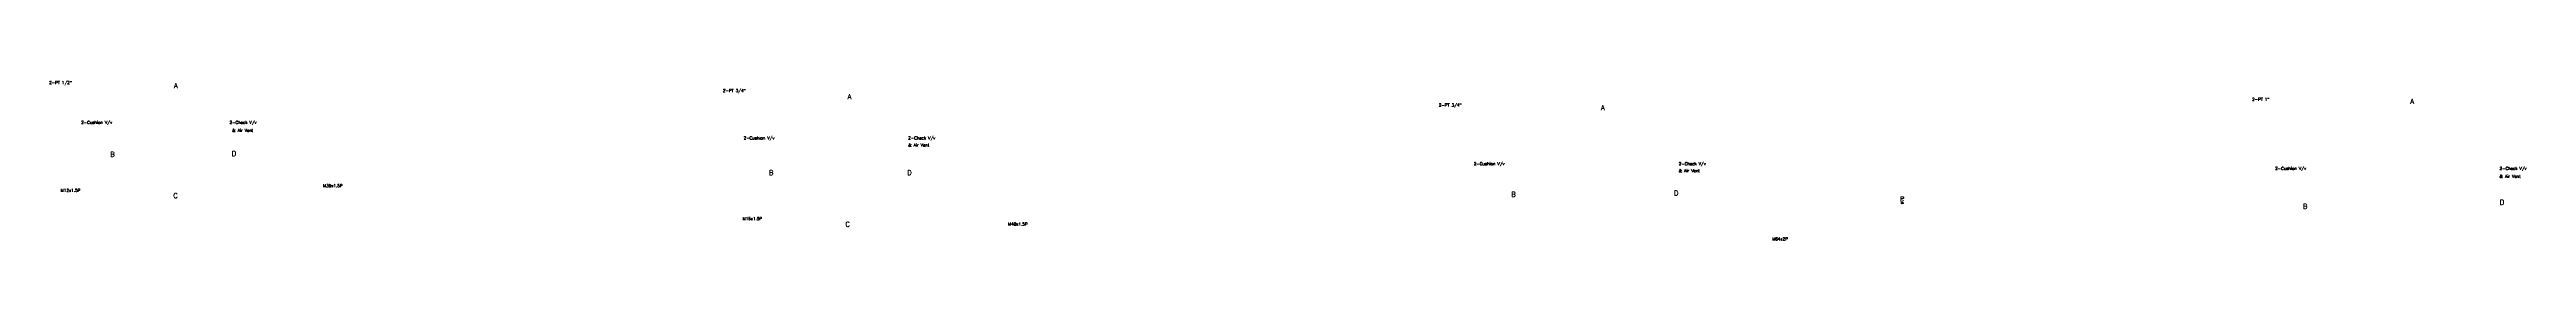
# Model space of a CAD drawing. Extents: x -819 to 29893, y -8942 to 9886.
# Drawn here: x 1198 to 3678, y -21 to 139 of the extents above; entities that cross this region are included whole.
import ezdxf

# ---------------------------------------------------------------- set-up
doc = ezdxf.new("R2010")
doc.units = 0
doc.header["$LTSCALE"] = 10
doc.header["$MEASUREMENT"] = 0
doc.layers.add('ML', color=7, linetype='CONTINUOUS')
doc.styles.add('GHS', font='romans', dxfattribs={"bigfont": 'ghs'})

msp = doc.modelspace()

# ---------------------------------------------------------------- texts
at = {"layer": 'ML', "style": 'GHS'}
for s, p in [('A', (1322.7, 131.9)), ('A', (1997, 120.9)), ('A', (2751.3, 109.7)), ('A', (3561.4, 116.2)), ('B', (1258.9, 62.9)), ('D', (1380.6, 63.7)), ('C', (1322.1, 21.5)), ('B', (1918.4, 44.5)), ('D', (2056.7, 44.5)), ('B', (2661.4, 22.8)), ('D', (2824.2, 24)), ('B', (3454, 10.7)), ('D', (3651, 14.8)), ('C', (1994.9, -7.3))]:
    msp.add_text(s, height=5, dxfattribs=at).set_placement(p)
at = {"layer": 'ML', "color": 2, "style": 'GHS'}
for s, p in [('M12x1.5P', (1209.4, 27.8)), ('M16x1.5P', (1891.9, -0.6))]:
    msp.add_text(s, height=3, dxfattribs=at).set_placement(p)
at = {"layer": 'ML', "color": 2, "char_height": 3, "style": 'GHS'}
for s, insert, attachment_point in [('2-PT 1/2"', (1197.8, 134.9), 7), ('2-PT 3/4"', (1872.3, 127), 7), ('2-Cushion V/v', (1229.9, 94.9), 7), ('2-Check V/v', (1378.4, 94.9), 7), ('2-PT 3/4"', (2589, 112.3), 7), ('2-PT 1"', (3403.1, 119.1), 7), ('& Air Vent', (1381, 87.9), 7), ('2-Cushion V/v', (1893, 79.3), 7), ('2-Check V/v', (2057.8, 79.3), 7), ('& Air Vent', (2057.8, 73.2), 7), ('2-Cushion V/v', (2624, 53.4), 7), ('2-Check V/v', (2829.1, 53.4), 7), ('& Air Vent', (2829.1, 47.4), 7), ('2-Cushion V/v', (3426.2, 48.7), 7), ('2-Check V/v', (3650.8, 48.7), 7), ('M39x1.5P', (1491.5, 32.4), 9), ('& Air Vent', (3650.8, 41.9), 7), ('M48x1.5P', (2177.2, -6.2), 9), ('M64x2P', (2938.4, -21), 9)]:
    msp.add_mtext(s, dxfattribs=dict(at, insert=insert, attachment_point=attachment_point))
at = {"layer": 'ML', "color": 2, "insert": (3052.8, 19.3), "char_height": 3, "attachment_point": 5, "rotation": 90, "style": 'GHS'}
msp.add_mtext('\\A1;%%c70', dxfattribs=at)

doc.saveas('drawing.dxf')
